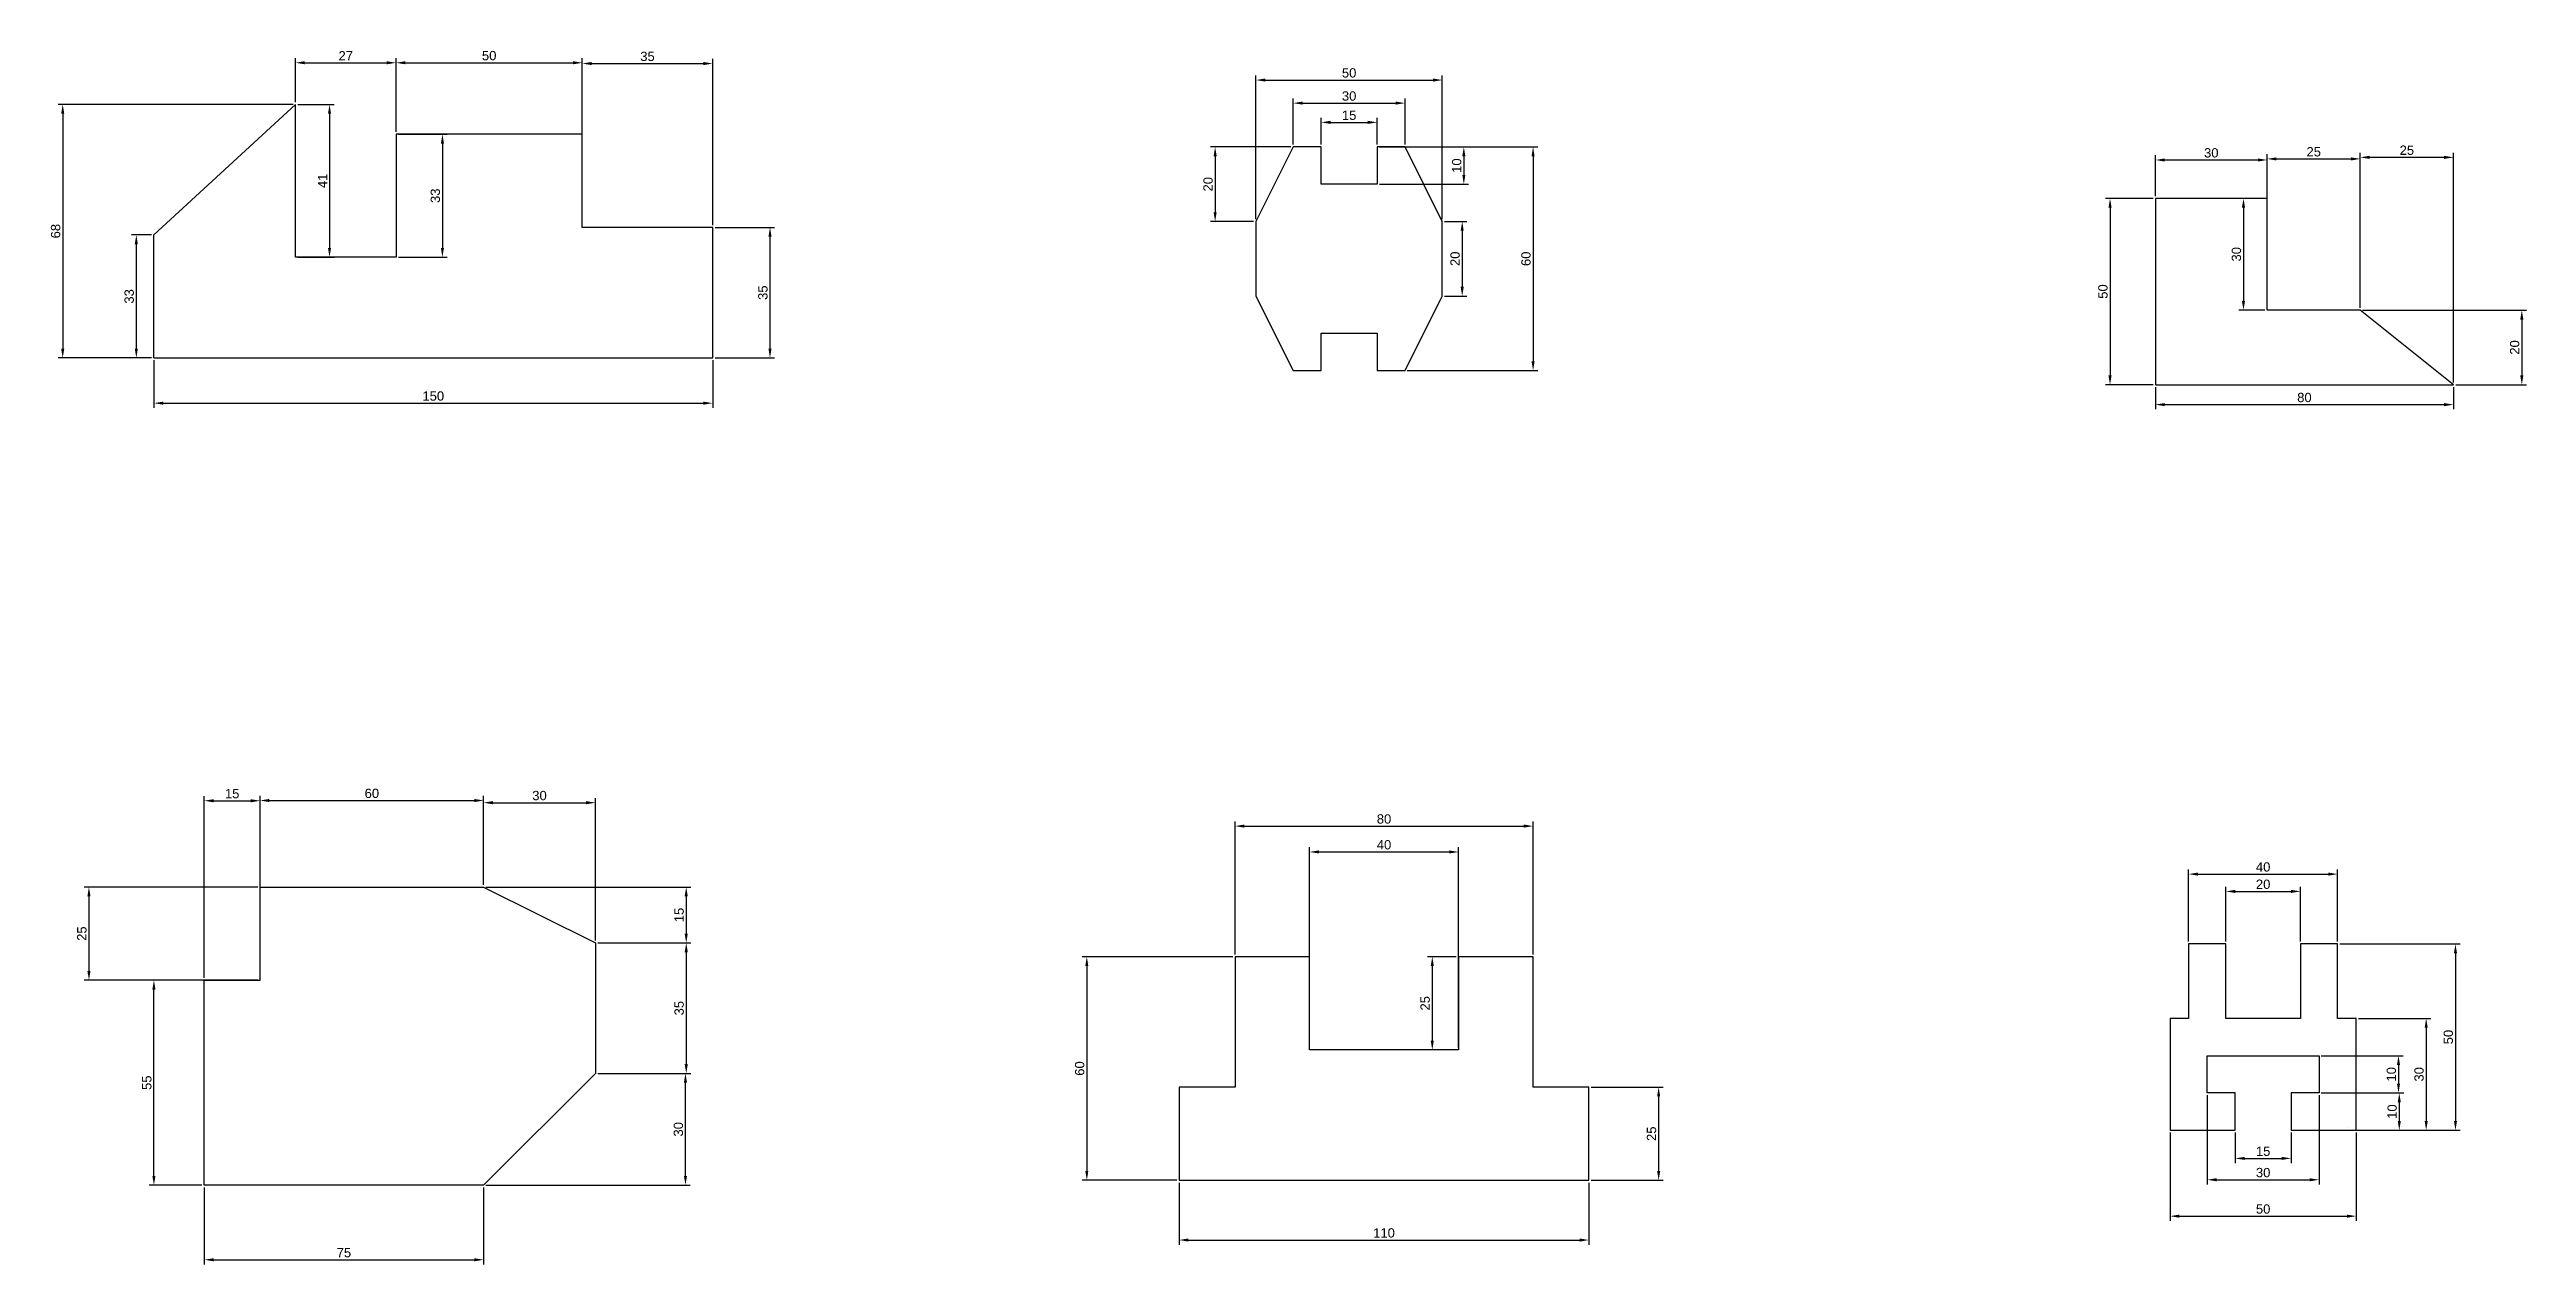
# Model space of a CAD drawing. Header units: centimetres. Extents: x 133 to 1115, y 64 to 390.
# Drawn here: x 133 to 798, y 64 to 390 of the extents above; entities that cross this region are included whole.
import ezdxf

# ---------------------------------------------------------------- set-up
doc = ezdxf.new("R2010")
doc.units = ezdxf.units.CM
doc.styles.get("Standard").update_dxf_attribs({"font": 'arial.ttf'})
doc.dimstyles.new('ISO-25', dxfattribs={"dimtxt": 2.5, "dimasz": 2.5, "dimexe": 1.25, "dimexo": 0.625, "dimtad": 1, "dimtxsty": 'Standard', "dimcen": 2.5, "dimadec": 0, "dimazin": 0, "dimtfac": 1, "dimtmove": 0, "dimatfit": 3, "dimfxl": 1, "dimarcsym": 0})

msp = doc.modelspace()

# ---------------------------------------------------------------- blocks, each defined once
blk = doc.blocks.new('*D12')
at = {"color": 0, "lineweight": -2, "transparency": 16777216}
for p, q in [((174.47, 140.48), (174.47, 189.25)), ((176.97, 188), (186.97, 188)), ((189.47, 140.48), (189.47, 189.25))]:
    blk.add_line(p, q, dxfattribs=at)
at = {"color": 0, "transparency": 16777216}
for points in [[(176.97, 188.41), (176.97, 187.58), (174.47, 188)], [(186.97, 188.41), (186.97, 187.58), (189.47, 188)]]:
    blk.add_solid(points, dxfattribs=at)
at = {"layer": 'Defpoints', "color": 0, "transparency": 16777216}
for p in [(189.47, 188), (174.47, 139.85), (189.47, 139.85)]:
    blk.add_point(p, dxfattribs=at)
at = {"color": 0, "transparency": 16777216, "insert": (181.97, 189.9), "char_height": 2.5, "attachment_point": 5}
blk.add_mtext('15', dxfattribs=at)
blk = doc.blocks.new('*D13')
at = {"color": 0, "lineweight": -2, "transparency": 16777216}
for p, q in [((189.47, 165.48), (189.47, 189.32)), ((191.97, 188.07), (246.97, 188.07)), ((249.47, 165.48), (249.47, 189.32))]:
    blk.add_line(p, q, dxfattribs=at)
at = {"color": 0, "transparency": 16777216}
for points in [[(191.97, 188.49), (191.97, 187.65), (189.47, 188.07)], [(246.97, 188.49), (246.97, 187.65), (249.47, 188.07)]]:
    blk.add_solid(points, dxfattribs=at)
at = {"layer": 'Defpoints', "color": 0, "transparency": 16777216}
for p in [(249.47, 188.07), (189.47, 164.85), (249.47, 164.85)]:
    blk.add_point(p, dxfattribs=at)
at = {"color": 0, "transparency": 16777216, "insert": (219.47, 189.97), "char_height": 2.5, "attachment_point": 5}
blk.add_mtext('60', dxfattribs=at)
blk = doc.blocks.new('*D14')
at = {"color": 0, "lineweight": -2, "transparency": 16777216}
for p, q in [((249.47, 165.48), (249.47, 188.73)), ((251.97, 187.48), (276.97, 187.48)), ((279.47, 150.48), (279.47, 188.73))]:
    blk.add_line(p, q, dxfattribs=at)
at = {"color": 0, "transparency": 16777216}
for points in [[(251.97, 187.9), (251.97, 187.06), (249.47, 187.48)], [(276.97, 187.9), (276.97, 187.06), (279.47, 187.48)]]:
    blk.add_solid(points, dxfattribs=at)
at = {"layer": 'Defpoints', "color": 0, "transparency": 16777216}
for p in [(279.47, 187.48), (249.47, 164.85), (279.47, 149.85)]:
    blk.add_point(p, dxfattribs=at)
at = {"color": 0, "transparency": 16777216, "insert": (264.47, 189.38), "char_height": 2.5, "attachment_point": 5}
blk.add_mtext('30', dxfattribs=at)
blk = doc.blocks.new('*D15')
at = {"color": 0, "lineweight": -2, "transparency": 16777216}
for p, q in [((250.1, 164.85), (305.11, 164.85)), ((303.86, 162.35), (303.86, 152.35)), ((280.1, 149.85), (305.11, 149.85))]:
    blk.add_line(p, q, dxfattribs=at)
at = {"color": 0, "transparency": 16777216}
for points in [[(303.44, 162.35), (304.28, 162.35), (303.86, 164.85)], [(303.44, 152.35), (304.28, 152.35), (303.86, 149.85)]]:
    blk.add_solid(points, dxfattribs=at)
at = {"layer": 'Defpoints', "color": 0, "transparency": 16777216}
for p in [(249.47, 164.85), (279.47, 149.85), (303.86, 149.85)]:
    blk.add_point(p, dxfattribs=at)
at = {"color": 0, "transparency": 16777216, "insert": (301.96, 157.35), "char_height": 2.5, "attachment_point": 5, "rotation": 90}
blk.add_mtext('15', dxfattribs=at)
blk = doc.blocks.new('*D16')
at = {"color": 0, "lineweight": -2, "transparency": 16777216}
for p, q in [((280.1, 149.85), (305.11, 149.85)), ((303.86, 147.35), (303.86, 117.35)), ((280.1, 114.85), (305.11, 114.85))]:
    blk.add_line(p, q, dxfattribs=at)
at = {"color": 0, "transparency": 16777216}
for points in [[(303.44, 147.35), (304.28, 147.35), (303.86, 149.85)], [(303.44, 117.35), (304.28, 117.35), (303.86, 114.85)]]:
    blk.add_solid(points, dxfattribs=at)
at = {"layer": 'Defpoints', "color": 0, "transparency": 16777216}
for p in [(279.47, 149.85), (279.47, 114.85), (303.86, 114.85)]:
    blk.add_point(p, dxfattribs=at)
at = {"color": 0, "transparency": 16777216, "insert": (301.96, 132.35), "char_height": 2.5, "attachment_point": 5, "rotation": 90}
blk.add_mtext('35', dxfattribs=at)
blk = doc.blocks.new('*D17')
at = {"color": 0, "lineweight": -2, "transparency": 16777216}
for p, q in [((280.1, 114.85), (304.9, 114.85)), ((303.65, 87.35), (303.65, 112.35)), ((250.1, 84.85), (304.9, 84.85))]:
    blk.add_line(p, q, dxfattribs=at)
at = {"color": 0, "transparency": 16777216}
for points in [[(303.23, 112.35), (304.07, 112.35), (303.65, 114.85)], [(303.23, 87.35), (304.07, 87.35), (303.65, 84.85)]]:
    blk.add_solid(points, dxfattribs=at)
at = {"layer": 'Defpoints', "color": 0, "transparency": 16777216}
for p in [(279.47, 114.85), (303.65, 114.85), (249.47, 84.85)]:
    blk.add_point(p, dxfattribs=at)
at = {"color": 0, "transparency": 16777216, "insert": (301.75, 99.85), "char_height": 2.5, "attachment_point": 5, "rotation": 90}
blk.add_mtext('30', dxfattribs=at)
blk = doc.blocks.new('*D18')
at = {"color": 0, "lineweight": -2, "transparency": 16777216}
for p, q in [((174.47, 84.23), (174.47, 63.59)), ((249.47, 84.23), (249.47, 63.59)), ((176.97, 64.84), (246.97, 64.84))]:
    blk.add_line(p, q, dxfattribs=at)
at = {"color": 0, "transparency": 16777216}
for points in [[(176.97, 65.26), (176.97, 64.43), (174.47, 64.84)], [(246.97, 65.26), (246.97, 64.43), (249.47, 64.84)]]:
    blk.add_solid(points, dxfattribs=at)
at = {"layer": 'Defpoints', "color": 0, "transparency": 16777216}
for p in [(174.47, 84.85), (249.47, 84.85), (249.47, 64.84)]:
    blk.add_point(p, dxfattribs=at)
at = {"color": 0, "transparency": 16777216, "insert": (211.97, 66.74), "char_height": 2.5, "attachment_point": 5}
blk.add_mtext('75', dxfattribs=at)
blk = doc.blocks.new('*D19')
at = {"color": 0, "lineweight": -2, "transparency": 16777216}
for p, q in [((173.85, 139.85), (159.72, 139.85)), ((160.97, 87.35), (160.97, 137.35)), ((173.85, 84.85), (159.72, 84.85))]:
    blk.add_line(p, q, dxfattribs=at)
at = {"color": 0, "transparency": 16777216}
for points in [[(160.55, 137.35), (161.38, 137.35), (160.97, 139.85)], [(160.55, 87.35), (161.38, 87.35), (160.97, 84.85)]]:
    blk.add_solid(points, dxfattribs=at)
at = {"layer": 'Defpoints', "color": 0, "transparency": 16777216}
for p in [(160.97, 139.85), (174.47, 139.85), (174.47, 84.85)]:
    blk.add_point(p, dxfattribs=at)
at = {"color": 0, "transparency": 16777216, "insert": (159.07, 112.35), "char_height": 2.5, "attachment_point": 5, "rotation": 90}
blk.add_mtext('55', dxfattribs=at)
blk = doc.blocks.new('*D20')
at = {"color": 0, "lineweight": -2, "transparency": 16777216}
for p, q in [((188.85, 164.85), (142.28, 164.85)), ((143.53, 162.35), (143.53, 142.35)), ((188.85, 139.85), (142.28, 139.85))]:
    blk.add_line(p, q, dxfattribs=at)
at = {"color": 0, "transparency": 16777216}
for points in [[(143.11, 162.35), (143.95, 162.35), (143.53, 164.85)], [(143.11, 142.35), (143.95, 142.35), (143.53, 139.85)]]:
    blk.add_solid(points, dxfattribs=at)
at = {"layer": 'Defpoints', "color": 0, "transparency": 16777216}
for p in [(189.47, 164.85), (143.53, 139.85), (189.47, 139.85)]:
    blk.add_point(p, dxfattribs=at)
at = {"color": 0, "transparency": 16777216, "insert": (141.63, 152.35), "char_height": 2.5, "attachment_point": 5, "rotation": 90}
blk.add_mtext('25', dxfattribs=at)
blk = doc.blocks.new('*D70')
at = {"color": 0, "linetype": 'ByBlock', "lineweight": -2, "transparency": 16777216}
for p, q in [((198.34, 374.82), (135.24, 374.82)), ((136.49, 372.32), (136.49, 309.32)), ((160.34, 306.82), (135.24, 306.82))]:
    blk.add_line(p, q, dxfattribs=at)
at = {"color": 0, "linetype": 'ByBlock', "lineweight": 100, "transparency": 16777216}
for points in [[(136.07, 372.32), (136.91, 372.32), (136.49, 374.82)], [(136.07, 309.32), (136.91, 309.32), (136.49, 306.82)]]:
    blk.add_solid(points, dxfattribs=at)
at = {"layer": 'Defpoints', "color": 0, "linetype": 'ByBlock', "lineweight": 100, "transparency": 16777216}
for p in [(198.96, 374.82), (136.49, 306.82), (160.96, 306.82)]:
    blk.add_point(p, dxfattribs=at)
at = {"color": 0, "linetype": 'ByBlock', "lineweight": 100, "transparency": 16777216, "insert": (134.59, 340.82), "char_height": 2.5, "attachment_point": 5, "rotation": 90}
blk.add_mtext('68', dxfattribs=at)
blk = doc.blocks.new('*D71')
at = {"color": 0, "linetype": 'ByBlock', "lineweight": -2, "transparency": 16777216}
for p, q in [((160.34, 339.82), (154.99, 339.82)), ((156.24, 337.32), (156.24, 309.32)), ((160.34, 306.82), (154.99, 306.82))]:
    blk.add_line(p, q, dxfattribs=at)
at = {"color": 0, "linetype": 'ByBlock', "lineweight": 100, "transparency": 16777216}
for points in [[(155.82, 337.32), (156.65, 337.32), (156.24, 339.82)], [(155.82, 309.32), (156.65, 309.32), (156.24, 306.82)]]:
    blk.add_solid(points, dxfattribs=at)
at = {"layer": 'Defpoints', "color": 0, "linetype": 'ByBlock', "lineweight": 100, "transparency": 16777216}
for p in [(160.96, 339.82), (156.24, 306.82), (160.96, 306.82)]:
    blk.add_point(p, dxfattribs=at)
at = {"color": 0, "linetype": 'ByBlock', "lineweight": 100, "transparency": 16777216, "insert": (154.34, 323.32), "char_height": 2.5, "attachment_point": 5, "rotation": 90}
blk.add_mtext('33', dxfattribs=at)
blk = doc.blocks.new('*D72')
at = {"color": 0, "linetype": 'ByBlock', "lineweight": -2, "transparency": 16777216}
for p, q in [((199.59, 374.82), (209.36, 374.82)), ((208.11, 372.32), (208.11, 336.32)), ((199.59, 333.82), (209.36, 333.82))]:
    blk.add_line(p, q, dxfattribs=at)
at = {"color": 0, "linetype": 'ByBlock', "lineweight": 100, "transparency": 16777216}
for points in [[(207.69, 372.32), (208.52, 372.32), (208.11, 374.82)], [(207.69, 336.32), (208.52, 336.32), (208.11, 333.82)]]:
    blk.add_solid(points, dxfattribs=at)
at = {"layer": 'Defpoints', "color": 0, "linetype": 'ByBlock', "lineweight": 100, "transparency": 16777216}
for p in [(198.96, 374.82), (198.96, 333.82), (208.11, 333.82)]:
    blk.add_point(p, dxfattribs=at)
at = {"color": 0, "linetype": 'ByBlock', "lineweight": 100, "transparency": 16777216, "insert": (206.23, 354.32), "char_height": 2.5, "attachment_point": 5, "rotation": 90}
blk.add_mtext('41', dxfattribs=at)
blk = doc.blocks.new('*D73')
at = {"color": 0, "linetype": 'ByBlock', "lineweight": -2, "transparency": 16777216}
for p, q in [((226.59, 366.82), (239.66, 366.82)), ((238.41, 364.32), (238.41, 336.32)), ((226.59, 333.82), (239.66, 333.82))]:
    blk.add_line(p, q, dxfattribs=at)
at = {"color": 0, "linetype": 'ByBlock', "lineweight": 100, "transparency": 16777216}
for points in [[(238, 364.32), (238.83, 364.32), (238.41, 366.82)], [(238, 336.32), (238.83, 336.32), (238.41, 333.82)]]:
    blk.add_solid(points, dxfattribs=at)
at = {"layer": 'Defpoints', "color": 0, "linetype": 'ByBlock', "lineweight": 100, "transparency": 16777216}
for p in [(225.96, 366.82), (225.96, 333.82), (238.41, 333.82)]:
    blk.add_point(p, dxfattribs=at)
at = {"color": 0, "linetype": 'ByBlock', "lineweight": 100, "transparency": 16777216, "insert": (236.51, 350.32), "char_height": 2.5, "attachment_point": 5, "rotation": 90}
blk.add_mtext('33', dxfattribs=at)
blk = doc.blocks.new('*D74')
at = {"color": 0, "linetype": 'ByBlock', "lineweight": -2, "transparency": 16777216}
for p, q in [((198.96, 375.44), (198.96, 387.25)), ((201.46, 386), (223.46, 386)), ((225.96, 367.44), (225.96, 387.25))]:
    blk.add_line(p, q, dxfattribs=at)
at = {"color": 0, "linetype": 'ByBlock', "lineweight": 100, "transparency": 16777216}
for points in [[(201.46, 386.42), (201.46, 385.59), (198.96, 386)], [(223.46, 386.42), (223.46, 385.59), (225.96, 386)]]:
    blk.add_solid(points, dxfattribs=at)
at = {"layer": 'Defpoints', "color": 0, "linetype": 'ByBlock', "lineweight": 100, "transparency": 16777216}
for p in [(225.96, 386), (198.96, 374.82), (225.96, 366.82)]:
    blk.add_point(p, dxfattribs=at)
at = {"color": 0, "linetype": 'ByBlock', "lineweight": 100, "transparency": 16777216, "insert": (212.46, 387.88), "char_height": 2.5, "attachment_point": 5}
blk.add_mtext('27', dxfattribs=at)
blk = doc.blocks.new('*D75')
at = {"color": 0, "linetype": 'ByBlock', "lineweight": -2, "transparency": 16777216}
for p, q in [((225.96, 367.44), (225.96, 387.25)), ((228.46, 386), (273.46, 386)), ((275.96, 367.44), (275.96, 387.25))]:
    blk.add_line(p, q, dxfattribs=at)
at = {"color": 0, "linetype": 'ByBlock', "lineweight": 100, "transparency": 16777216}
for points in [[(228.46, 386.42), (228.46, 385.59), (225.96, 386)], [(273.46, 386.42), (273.46, 385.59), (275.96, 386)]]:
    blk.add_solid(points, dxfattribs=at)
at = {"layer": 'Defpoints', "color": 0, "linetype": 'ByBlock', "lineweight": 100, "transparency": 16777216}
for p in [(275.96, 386), (225.96, 366.82), (275.96, 366.82)]:
    blk.add_point(p, dxfattribs=at)
at = {"color": 0, "linetype": 'ByBlock', "lineweight": 100, "transparency": 16777216, "insert": (250.96, 387.9), "char_height": 2.5, "attachment_point": 5}
blk.add_mtext('50', dxfattribs=at)
blk = doc.blocks.new('*D76')
at = {"color": 0, "linetype": 'ByBlock', "lineweight": -2, "transparency": 16777216}
for p, q in [((275.96, 342.44), (275.96, 387.05)), ((278.46, 385.8), (308.46, 385.8)), ((310.96, 342.44), (310.96, 387.05))]:
    blk.add_line(p, q, dxfattribs=at)
at = {"color": 0, "linetype": 'ByBlock', "lineweight": 100, "transparency": 16777216}
for points in [[(278.46, 386.22), (278.46, 385.38), (275.96, 385.8)], [(308.46, 386.22), (308.46, 385.38), (310.96, 385.8)]]:
    blk.add_solid(points, dxfattribs=at)
at = {"layer": 'Defpoints', "color": 0, "linetype": 'ByBlock', "lineweight": 100, "transparency": 16777216}
for p in [(310.96, 385.8), (275.96, 341.82), (310.96, 341.82)]:
    blk.add_point(p, dxfattribs=at)
at = {"color": 0, "linetype": 'ByBlock', "lineweight": 100, "transparency": 16777216, "insert": (293.46, 387.7), "char_height": 2.5, "attachment_point": 5}
blk.add_mtext('35', dxfattribs=at)
blk = doc.blocks.new('*D77')
at = {"color": 0, "linetype": 'ByBlock', "lineweight": -2, "transparency": 16777216}
for p, q in [((311.59, 341.82), (327.59, 341.82)), ((326.34, 339.32), (326.34, 309.32)), ((311.59, 306.82), (327.59, 306.82))]:
    blk.add_line(p, q, dxfattribs=at)
at = {"color": 0, "linetype": 'ByBlock', "lineweight": 100, "transparency": 16777216}
for points in [[(325.92, 339.32), (326.76, 339.32), (326.34, 341.82)], [(325.92, 309.32), (326.76, 309.32), (326.34, 306.82)]]:
    blk.add_solid(points, dxfattribs=at)
at = {"layer": 'Defpoints', "color": 0, "linetype": 'ByBlock', "lineweight": 100, "transparency": 16777216}
for p in [(310.96, 341.82), (310.96, 306.82), (326.34, 306.82)]:
    blk.add_point(p, dxfattribs=at)
at = {"color": 0, "linetype": 'ByBlock', "lineweight": 100, "transparency": 16777216, "insert": (324.44, 324.32), "char_height": 2.5, "attachment_point": 5, "rotation": 90}
blk.add_mtext('35', dxfattribs=at)
blk = doc.blocks.new('*D78')
at = {"color": 0, "linetype": 'ByBlock', "lineweight": -2, "transparency": 16777216}
for p, q in [((160.96, 306.19), (160.96, 293.42)), ((310.96, 306.19), (310.96, 293.42)), ((163.46, 294.67), (308.46, 294.67))]:
    blk.add_line(p, q, dxfattribs=at)
at = {"color": 0, "linetype": 'ByBlock', "lineweight": 100, "transparency": 16777216}
for points in [[(163.46, 295.09), (163.46, 294.26), (160.96, 294.67)], [(308.46, 295.09), (308.46, 294.26), (310.96, 294.67)]]:
    blk.add_solid(points, dxfattribs=at)
at = {"layer": 'Defpoints', "color": 0, "linetype": 'ByBlock', "lineweight": 100, "transparency": 16777216}
for p in [(160.96, 306.82), (310.96, 306.82), (310.96, 294.67)]:
    blk.add_point(p, dxfattribs=at)
at = {"color": 0, "linetype": 'ByBlock', "lineweight": 100, "transparency": 16777216, "insert": (235.96, 296.58), "char_height": 2.5, "attachment_point": 5}
blk.add_mtext('150', dxfattribs=at)
blk = doc.blocks.new('*D21')
at = {"color": 0, "lineweight": -2, "transparency": 16777216}
for p, q in [((510.55, 146.16), (502.87, 146.16)), ((504.12, 143.66), (504.12, 123.66)), ((510.55, 121.16), (502.87, 121.16))]:
    blk.add_line(p, q, dxfattribs=at)
at = {"color": 0, "transparency": 16777216}
for points in [[(503.7, 143.66), (504.54, 143.66), (504.12, 146.16)], [(503.7, 123.66), (504.54, 123.66), (504.12, 121.16)]]:
    blk.add_solid(points, dxfattribs=at)
at = {"layer": 'Defpoints', "color": 0, "transparency": 16777216}
for p in [(511.17, 146.16), (504.12, 121.16), (511.17, 121.16)]:
    blk.add_point(p, dxfattribs=at)
at = {"color": 0, "transparency": 16777216, "insert": (502.22, 133.66), "char_height": 2.5, "attachment_point": 5, "rotation": 90}
blk.add_mtext('25', dxfattribs=at)
blk = doc.blocks.new('*D22')
at = {"color": 0, "lineweight": -2, "transparency": 16777216}
for p, q in [((471.17, 121.78), (471.17, 175.51)), ((473.67, 174.26), (508.67, 174.26)), ((511.17, 121.78), (511.17, 175.51))]:
    blk.add_line(p, q, dxfattribs=at)
at = {"color": 0, "transparency": 16777216}
for points in [[(473.67, 174.68), (473.67, 173.85), (471.17, 174.26)], [(508.67, 174.68), (508.67, 173.85), (511.17, 174.26)]]:
    blk.add_solid(points, dxfattribs=at)
at = {"layer": 'Defpoints', "color": 0, "transparency": 16777216}
for p in [(511.17, 174.26), (471.17, 121.16), (511.17, 121.16)]:
    blk.add_point(p, dxfattribs=at)
at = {"color": 0, "transparency": 16777216, "insert": (491.17, 176.17), "char_height": 2.5, "attachment_point": 5}
blk.add_mtext('40', dxfattribs=at)
blk = doc.blocks.new('*D23')
at = {"color": 0, "lineweight": -2, "transparency": 16777216}
for p, q in [((451.17, 146.78), (451.17, 182.45)), ((453.67, 181.2), (528.67, 181.2)), ((531.17, 146.78), (531.17, 182.45))]:
    blk.add_line(p, q, dxfattribs=at)
at = {"color": 0, "transparency": 16777216}
for points in [[(453.67, 181.62), (453.67, 180.78), (451.17, 181.2)], [(528.67, 181.62), (528.67, 180.78), (531.17, 181.2)]]:
    blk.add_solid(points, dxfattribs=at)
at = {"layer": 'Defpoints', "color": 0, "transparency": 16777216}
for p in [(531.17, 181.2), (451.17, 146.16), (531.17, 146.16)]:
    blk.add_point(p, dxfattribs=at)
at = {"color": 0, "transparency": 16777216, "insert": (491.17, 183.1), "char_height": 2.5, "attachment_point": 5}
blk.add_mtext('80', dxfattribs=at)
blk = doc.blocks.new('*D24')
at = {"color": 0, "lineweight": -2, "transparency": 16777216}
for p, q in [((450.55, 146.16), (410.14, 146.16)), ((411.39, 143.66), (411.39, 88.66)), ((435.55, 86.16), (410.14, 86.16))]:
    blk.add_line(p, q, dxfattribs=at)
at = {"color": 0, "transparency": 16777216}
for points in [[(410.97, 143.66), (411.8, 143.66), (411.39, 146.16)], [(410.97, 88.66), (411.8, 88.66), (411.39, 86.16)]]:
    blk.add_solid(points, dxfattribs=at)
at = {"layer": 'Defpoints', "color": 0, "transparency": 16777216}
for p in [(451.17, 146.16), (411.39, 86.16), (436.17, 86.16)]:
    blk.add_point(p, dxfattribs=at)
at = {"color": 0, "transparency": 16777216, "insert": (409.48, 116.16), "char_height": 2.5, "attachment_point": 5, "rotation": 90}
blk.add_mtext('60', dxfattribs=at)
blk = doc.blocks.new('*D25')
at = {"color": 0, "lineweight": -2, "transparency": 16777216}
for p, q in [((436.17, 85.53), (436.17, 68.89)), ((546.17, 85.53), (546.17, 68.89)), ((438.67, 70.14), (543.67, 70.14))]:
    blk.add_line(p, q, dxfattribs=at)
at = {"color": 0, "transparency": 16777216}
for points in [[(438.67, 70.56), (438.67, 69.72), (436.17, 70.14)], [(543.67, 70.56), (543.67, 69.72), (546.17, 70.14)]]:
    blk.add_solid(points, dxfattribs=at)
at = {"layer": 'Defpoints', "color": 0, "transparency": 16777216}
for p in [(436.17, 86.16), (546.17, 86.16), (546.17, 70.14)]:
    blk.add_point(p, dxfattribs=at)
at = {"color": 0, "transparency": 16777216, "insert": (491.17, 72.04), "char_height": 2.5, "attachment_point": 5}
blk.add_mtext('110', dxfattribs=at)
blk = doc.blocks.new('*D26')
at = {"color": 0, "lineweight": -2, "transparency": 16777216}
for p, q in [((546.8, 111.16), (566.13, 111.16)), ((564.88, 108.66), (564.88, 88.66)), ((546.8, 86.16), (566.13, 86.16))]:
    blk.add_line(p, q, dxfattribs=at)
at = {"color": 0, "transparency": 16777216}
for points in [[(564.47, 108.66), (565.3, 108.66), (564.88, 111.16)], [(564.47, 88.66), (565.3, 88.66), (564.88, 86.16)]]:
    blk.add_solid(points, dxfattribs=at)
at = {"layer": 'Defpoints', "color": 0, "transparency": 16777216}
for p in [(546.17, 111.16), (546.17, 86.16), (564.88, 86.16)]:
    blk.add_point(p, dxfattribs=at)
at = {"color": 0, "transparency": 16777216, "insert": (562.98, 98.66), "char_height": 2.5, "attachment_point": 5, "rotation": 90}
blk.add_mtext('25', dxfattribs=at)
blk = doc.blocks.new('*D62')
at = {"color": 0, "lineweight": -2, "transparency": 16777216}
for p, q in [((507.42, 343.41), (513.4, 343.41)), ((512.15, 340.91), (512.15, 325.91)), ((507.42, 323.41), (513.4, 323.41))]:
    blk.add_line(p, q, dxfattribs=at)
at = {"color": 0, "transparency": 16777216}
for points in [[(511.73, 340.91), (512.57, 340.91), (512.15, 343.41)], [(511.73, 325.91), (512.57, 325.91), (512.15, 323.41)]]:
    blk.add_solid(points, dxfattribs=at)
at = {"layer": 'Defpoints', "color": 0, "transparency": 16777216}
for p in [(506.8, 343.41), (506.8, 323.41), (512.15, 323.41)]:
    blk.add_point(p, dxfattribs=at)
at = {"color": 0, "transparency": 16777216, "insert": (510.25, 333.41), "char_height": 2.5, "attachment_point": 5, "rotation": 90}
blk.add_mtext('20', dxfattribs=at)
blk = doc.blocks.new('*D63')
at = {"color": 0, "lineweight": -2, "transparency": 16777216}
for p, q in [((497.42, 363.41), (532.43, 363.41)), ((531.18, 360.91), (531.18, 305.91)), ((497.42, 303.41), (532.43, 303.41))]:
    blk.add_line(p, q, dxfattribs=at)
at = {"color": 0, "transparency": 16777216}
for points in [[(530.76, 360.91), (531.59, 360.91), (531.18, 363.41)], [(530.76, 305.91), (531.59, 305.91), (531.18, 303.41)]]:
    blk.add_solid(points, dxfattribs=at)
at = {"layer": 'Defpoints', "color": 0, "transparency": 16777216}
for p in [(496.8, 363.41), (496.8, 303.41), (531.18, 303.41)]:
    blk.add_point(p, dxfattribs=at)
at = {"color": 0, "transparency": 16777216, "insert": (529.28, 333.41), "char_height": 2.5, "attachment_point": 5, "rotation": 90}
blk.add_mtext('60', dxfattribs=at)
blk = doc.blocks.new('*D64')
at = {"color": 0, "lineweight": -2, "transparency": 16777216}
for p, q in [((489.92, 363.41), (513.84, 363.41)), ((512.59, 360.91), (512.59, 355.91)), ((489.92, 353.41), (513.84, 353.41))]:
    blk.add_line(p, q, dxfattribs=at)
at = {"color": 0, "transparency": 16777216}
for points in [[(512.18, 360.91), (513.01, 360.91), (512.59, 363.41)], [(512.18, 355.91), (513.01, 355.91), (512.59, 353.41)]]:
    blk.add_solid(points, dxfattribs=at)
at = {"layer": 'Defpoints', "color": 0, "transparency": 16777216}
for p in [(489.3, 363.41), (489.3, 353.41), (512.59, 353.41)]:
    blk.add_point(p, dxfattribs=at)
at = {"color": 0, "transparency": 16777216, "insert": (510.69, 358.41), "char_height": 2.5, "attachment_point": 5, "rotation": 90}
blk.add_mtext('10', dxfattribs=at)
blk = doc.blocks.new('*D65')
at = {"color": 0, "lineweight": -2, "transparency": 16777216}
for p, q in [((474.3, 364.04), (474.3, 371.26)), ((476.8, 370.01), (486.8, 370.01)), ((489.3, 364.04), (489.3, 371.26))]:
    blk.add_line(p, q, dxfattribs=at)
at = {"color": 0, "transparency": 16777216}
for points in [[(476.8, 370.43), (476.8, 369.6), (474.3, 370.01)], [(486.8, 370.43), (486.8, 369.6), (489.3, 370.01)]]:
    blk.add_solid(points, dxfattribs=at)
at = {"layer": 'Defpoints', "color": 0, "transparency": 16777216}
for p in [(489.3, 370.01), (474.3, 363.41), (489.3, 363.41)]:
    blk.add_point(p, dxfattribs=at)
at = {"color": 0, "transparency": 16777216, "insert": (481.8, 371.91), "char_height": 2.5, "attachment_point": 5}
blk.add_mtext('15', dxfattribs=at)
blk = doc.blocks.new('*D66')
at = {"color": 0, "lineweight": -2, "transparency": 16777216}
for p, q in [((466.8, 364.04), (466.8, 376.42)), ((469.3, 375.17), (494.3, 375.17)), ((496.8, 364.04), (496.8, 376.42))]:
    blk.add_line(p, q, dxfattribs=at)
at = {"color": 0, "transparency": 16777216}
for points in [[(469.3, 375.59), (469.3, 374.76), (466.8, 375.17)], [(494.3, 375.59), (494.3, 374.76), (496.8, 375.17)]]:
    blk.add_solid(points, dxfattribs=at)
at = {"layer": 'Defpoints', "color": 0, "transparency": 16777216}
for p in [(496.8, 375.17), (466.8, 363.41), (496.8, 363.41)]:
    blk.add_point(p, dxfattribs=at)
at = {"color": 0, "transparency": 16777216, "insert": (481.8, 377.07), "char_height": 2.5, "attachment_point": 5}
blk.add_mtext('30', dxfattribs=at)
blk = doc.blocks.new('*D67')
at = {"color": 0, "lineweight": -2, "transparency": 16777216}
for p, q in [((456.8, 344.04), (456.8, 382.61)), ((459.3, 381.36), (504.3, 381.36)), ((506.8, 344.04), (506.8, 382.61))]:
    blk.add_line(p, q, dxfattribs=at)
at = {"color": 0, "transparency": 16777216}
for points in [[(459.3, 381.78), (459.3, 380.95), (456.8, 381.36)], [(504.3, 381.78), (504.3, 380.95), (506.8, 381.36)]]:
    blk.add_solid(points, dxfattribs=at)
at = {"layer": 'Defpoints', "color": 0, "transparency": 16777216}
for p in [(506.8, 381.36), (456.8, 343.41), (506.8, 343.41)]:
    blk.add_point(p, dxfattribs=at)
at = {"color": 0, "transparency": 16777216, "insert": (481.8, 383.27), "char_height": 2.5, "attachment_point": 5}
blk.add_mtext('50', dxfattribs=at)
blk = doc.blocks.new('*D68')
at = {"color": 0, "lineweight": -2, "transparency": 16777216}
for p, q in [((466.17, 363.41), (444.58, 363.41)), ((445.83, 360.91), (445.83, 345.91)), ((456.17, 343.41), (444.58, 343.41))]:
    blk.add_line(p, q, dxfattribs=at)
at = {"color": 0, "transparency": 16777216}
for points in [[(445.41, 360.91), (446.25, 360.91), (445.83, 363.41)], [(445.41, 345.91), (446.25, 345.91), (445.83, 343.41)]]:
    blk.add_solid(points, dxfattribs=at)
at = {"layer": 'Defpoints', "color": 0, "transparency": 16777216}
for p in [(466.8, 363.41), (445.83, 343.41), (456.8, 343.41)]:
    blk.add_point(p, dxfattribs=at)
at = {"color": 0, "transparency": 16777216, "insert": (443.93, 353.41), "char_height": 2.5, "attachment_point": 5, "rotation": 90}
blk.add_mtext('20', dxfattribs=at)
blk = doc.blocks.new('*D46')
at = {"color": 0, "lineweight": -2, "transparency": 16777216}
for p, q in [((717.15, 150.23), (717.15, 164.93)), ((719.65, 163.68), (734.65, 163.68)), ((737.15, 150.23), (737.15, 164.93))]:
    blk.add_line(p, q, dxfattribs=at)
at = {"color": 0, "transparency": 16777216}
for points in [[(719.65, 164.09), (719.65, 163.26), (717.15, 163.68)], [(734.65, 164.09), (734.65, 163.26), (737.15, 163.68)]]:
    blk.add_solid(points, dxfattribs=at)
at = {"layer": 'Defpoints', "color": 0, "transparency": 16777216}
for p in [(737.15, 163.68), (717.15, 149.6), (737.15, 149.6)]:
    blk.add_point(p, dxfattribs=at)
at = {"color": 0, "transparency": 16777216, "insert": (727.15, 165.58), "char_height": 2.5, "attachment_point": 5}
blk.add_mtext('20', dxfattribs=at)
blk = doc.blocks.new('*D47')
at = {"color": 0, "lineweight": -2, "transparency": 16777216}
for p, q in [((707.15, 150.23), (707.15, 169.56)), ((709.65, 168.31), (744.65, 168.31)), ((747.15, 150.23), (747.15, 169.56))]:
    blk.add_line(p, q, dxfattribs=at)
at = {"color": 0, "transparency": 16777216}
for points in [[(709.65, 168.73), (709.65, 167.9), (707.15, 168.31)], [(744.65, 168.73), (744.65, 167.9), (747.15, 168.31)]]:
    blk.add_solid(points, dxfattribs=at)
at = {"layer": 'Defpoints', "color": 0, "transparency": 16777216}
for p in [(747.15, 168.31), (707.15, 149.6), (747.15, 149.6)]:
    blk.add_point(p, dxfattribs=at)
at = {"color": 0, "transparency": 16777216, "insert": (727.15, 170.22), "char_height": 2.5, "attachment_point": 5}
blk.add_mtext('40', dxfattribs=at)
blk = doc.blocks.new('*D48')
at = {"color": 0, "lineweight": -2, "transparency": 16777216}
for p, q in [((747.77, 149.6), (780.02, 149.6)), ((778.77, 147.1), (778.77, 102.1)), ((752.77, 99.6), (780.02, 99.6))]:
    blk.add_line(p, q, dxfattribs=at)
at = {"color": 0, "transparency": 16777216}
for points in [[(778.36, 147.1), (779.19, 147.1), (778.77, 149.6)], [(778.36, 102.1), (779.19, 102.1), (778.77, 99.6)]]:
    blk.add_solid(points, dxfattribs=at)
at = {"layer": 'Defpoints', "color": 0, "transparency": 16777216}
for p in [(747.15, 149.6), (752.15, 99.6), (778.77, 99.6)]:
    blk.add_point(p, dxfattribs=at)
at = {"color": 0, "transparency": 16777216, "insert": (776.87, 124.6), "char_height": 2.5, "attachment_point": 5, "rotation": 90}
blk.add_mtext('50', dxfattribs=at)
blk = doc.blocks.new('*D49')
at = {"color": 0, "lineweight": -2, "transparency": 16777216}
for p, q in [((752.77, 129.6), (772.16, 129.6)), ((770.91, 127.1), (770.91, 102.1)), ((752.77, 99.6), (772.16, 99.6))]:
    blk.add_line(p, q, dxfattribs=at)
at = {"color": 0, "transparency": 16777216}
for points in [[(770.5, 127.1), (771.33, 127.1), (770.91, 129.6)], [(770.5, 102.1), (771.33, 102.1), (770.91, 99.6)]]:
    blk.add_solid(points, dxfattribs=at)
at = {"layer": 'Defpoints', "color": 0, "transparency": 16777216}
for p in [(752.15, 129.6), (752.15, 99.6), (770.91, 99.6)]:
    blk.add_point(p, dxfattribs=at)
at = {"color": 0, "transparency": 16777216, "insert": (769.01, 114.6), "char_height": 2.5, "attachment_point": 5, "rotation": 90}
blk.add_mtext('30', dxfattribs=at)
blk = doc.blocks.new('*D50')
at = {"color": 0, "lineweight": -2, "transparency": 16777216}
for p, q in [((742.77, 119.6), (764.73, 119.6)), ((763.48, 117.1), (763.48, 112.1)), ((742.77, 109.6), (764.73, 109.6))]:
    blk.add_line(p, q, dxfattribs=at)
at = {"color": 0, "transparency": 16777216}
for points in [[(763.06, 117.1), (763.9, 117.1), (763.48, 119.6)], [(763.06, 112.1), (763.9, 112.1), (763.48, 109.6)]]:
    blk.add_solid(points, dxfattribs=at)
at = {"layer": 'Defpoints', "color": 0, "transparency": 16777216}
for p in [(742.15, 119.6), (742.15, 109.6), (763.48, 109.6)]:
    blk.add_point(p, dxfattribs=at)
at = {"color": 0, "transparency": 16777216, "insert": (761.58, 114.6), "char_height": 2.5, "attachment_point": 5, "rotation": 90}
blk.add_mtext('10', dxfattribs=at)
blk = doc.blocks.new('*D51')
at = {"color": 0, "lineweight": -2, "transparency": 16777216}
for p, q in [((742.77, 109.6), (764.94, 109.6)), ((763.69, 107.1), (763.69, 102.1)), ((742.77, 99.6), (764.94, 99.6))]:
    blk.add_line(p, q, dxfattribs=at)
at = {"color": 0, "transparency": 16777216}
for points in [[(763.28, 107.1), (764.11, 107.1), (763.69, 109.6)], [(763.28, 102.1), (764.11, 102.1), (763.69, 99.6)]]:
    blk.add_solid(points, dxfattribs=at)
at = {"layer": 'Defpoints', "color": 0, "transparency": 16777216}
for p in [(742.15, 109.6), (742.15, 99.6), (763.69, 99.6)]:
    blk.add_point(p, dxfattribs=at)
at = {"color": 0, "transparency": 16777216, "insert": (761.79, 104.6), "char_height": 2.5, "attachment_point": 5, "rotation": 90}
blk.add_mtext('10', dxfattribs=at)
blk = doc.blocks.new('*D52')
at = {"color": 0, "lineweight": -2, "transparency": 16777216}
for p, q in [((719.65, 98.98), (719.65, 90.79)), ((734.65, 98.98), (734.65, 90.79)), ((722.15, 92.04), (732.15, 92.04))]:
    blk.add_line(p, q, dxfattribs=at)
at = {"color": 0, "transparency": 16777216}
for points in [[(722.15, 92.46), (722.15, 91.63), (719.65, 92.04)], [(732.15, 92.46), (732.15, 91.63), (734.65, 92.04)]]:
    blk.add_solid(points, dxfattribs=at)
at = {"layer": 'Defpoints', "color": 0, "transparency": 16777216}
for p in [(719.65, 99.6), (734.65, 99.6), (734.65, 92.04)]:
    blk.add_point(p, dxfattribs=at)
at = {"color": 0, "transparency": 16777216, "insert": (727.15, 93.95), "char_height": 2.5, "attachment_point": 5}
blk.add_mtext('15', dxfattribs=at)
blk = doc.blocks.new('*D53')
at = {"color": 0, "lineweight": -2, "transparency": 16777216}
for p, q in [((712.15, 108.98), (712.15, 85.06)), ((742.15, 108.98), (742.15, 85.06)), ((714.65, 86.31), (739.65, 86.31))]:
    blk.add_line(p, q, dxfattribs=at)
at = {"color": 0, "transparency": 16777216}
for points in [[(714.65, 86.73), (714.65, 85.9), (712.15, 86.31)], [(739.65, 86.73), (739.65, 85.9), (742.15, 86.31)]]:
    blk.add_solid(points, dxfattribs=at)
at = {"layer": 'Defpoints', "color": 0, "transparency": 16777216}
for p in [(712.15, 109.6), (742.15, 109.6), (742.15, 86.31)]:
    blk.add_point(p, dxfattribs=at)
at = {"color": 0, "transparency": 16777216, "insert": (727.15, 88.22), "char_height": 2.5, "attachment_point": 5}
blk.add_mtext('30', dxfattribs=at)
blk = doc.blocks.new('*D54')
at = {"color": 0, "lineweight": -2, "transparency": 16777216}
for p, q in [((702.15, 98.98), (702.15, 75.3)), ((752.15, 98.98), (752.15, 75.3)), ((704.65, 76.55), (749.65, 76.55))]:
    blk.add_line(p, q, dxfattribs=at)
at = {"color": 0, "transparency": 16777216}
for points in [[(704.65, 76.96), (704.65, 76.13), (702.15, 76.55)], [(749.65, 76.96), (749.65, 76.13), (752.15, 76.55)]]:
    blk.add_solid(points, dxfattribs=at)
at = {"layer": 'Defpoints', "color": 0, "transparency": 16777216}
for p in [(702.15, 99.6), (752.15, 99.6), (752.15, 76.55)]:
    blk.add_point(p, dxfattribs=at)
at = {"color": 0, "transparency": 16777216, "insert": (727.15, 78.45), "char_height": 2.5, "attachment_point": 5}
blk.add_mtext('50', dxfattribs=at)
blk = doc.blocks.new('*D55')
at = {"color": 0, "lineweight": -2, "transparency": 16777216}
for p, q in [((753.86, 319.62), (797.83, 319.62)), ((796.58, 317.12), (796.58, 302.12)), ((778.86, 299.62), (797.83, 299.62))]:
    blk.add_line(p, q, dxfattribs=at)
at = {"color": 0, "transparency": 16777216}
for points in [[(796.17, 317.12), (797, 317.12), (796.58, 319.62)], [(796.17, 302.12), (797, 302.12), (796.58, 299.62)]]:
    blk.add_solid(points, dxfattribs=at)
at = {"layer": 'Defpoints', "color": 0, "transparency": 16777216}
for p in [(753.23, 319.62), (778.23, 299.62), (796.58, 299.62)]:
    blk.add_point(p, dxfattribs=at)
at = {"color": 0, "transparency": 16777216, "insert": (794.68, 309.62), "char_height": 2.5, "attachment_point": 5, "rotation": 90}
blk.add_mtext('20', dxfattribs=at)
blk = doc.blocks.new('*D56')
at = {"color": 0, "lineweight": -2, "transparency": 16777216}
for p, q in [((753.23, 320.24), (753.23, 361.87)), ((775.73, 360.62), (755.73, 360.62)), ((778.23, 300.24), (778.23, 361.87))]:
    blk.add_line(p, q, dxfattribs=at)
at = {"color": 0, "transparency": 16777216}
for points in [[(755.73, 361.04), (755.73, 360.21), (753.23, 360.62)], [(775.73, 361.04), (775.73, 360.21), (778.23, 360.62)]]:
    blk.add_solid(points, dxfattribs=at)
at = {"layer": 'Defpoints', "color": 0, "transparency": 16777216}
for p in [(753.23, 360.62), (753.23, 319.62), (778.23, 299.62)]:
    blk.add_point(p, dxfattribs=at)
at = {"color": 0, "transparency": 16777216, "insert": (765.73, 362.53), "char_height": 2.5, "attachment_point": 5}
blk.add_mtext('25', dxfattribs=at)
blk = doc.blocks.new('*D57')
at = {"color": 0, "lineweight": -2, "transparency": 16777216}
for p, q in [((728.23, 320.24), (728.23, 361.46)), ((730.73, 360.21), (750.73, 360.21)), ((753.23, 320.24), (753.23, 361.46))]:
    blk.add_line(p, q, dxfattribs=at)
at = {"color": 0, "transparency": 16777216}
for points in [[(730.73, 360.62), (730.73, 359.79), (728.23, 360.21)], [(750.73, 360.62), (750.73, 359.79), (753.23, 360.21)]]:
    blk.add_solid(points, dxfattribs=at)
at = {"layer": 'Defpoints', "color": 0, "transparency": 16777216}
for p in [(753.23, 360.21), (728.23, 319.62), (753.23, 319.62)]:
    blk.add_point(p, dxfattribs=at)
at = {"color": 0, "transparency": 16777216, "insert": (740.73, 362.11), "char_height": 2.5, "attachment_point": 5}
blk.add_mtext('25', dxfattribs=at)
blk = doc.blocks.new('*D58')
at = {"color": 0, "lineweight": -2, "transparency": 16777216}
for p, q in [((698.23, 350.24), (698.23, 361.17)), ((700.73, 359.92), (725.73, 359.92)), ((728.23, 350.24), (728.23, 361.17))]:
    blk.add_line(p, q, dxfattribs=at)
at = {"color": 0, "transparency": 16777216}
for points in [[(700.73, 360.34), (700.73, 359.5), (698.23, 359.92)], [(725.73, 360.34), (725.73, 359.5), (728.23, 359.92)]]:
    blk.add_solid(points, dxfattribs=at)
at = {"layer": 'Defpoints', "color": 0, "transparency": 16777216}
for p in [(728.23, 359.92), (698.23, 349.62), (728.23, 349.62)]:
    blk.add_point(p, dxfattribs=at)
at = {"color": 0, "transparency": 16777216, "insert": (713.23, 361.82), "char_height": 2.5, "attachment_point": 5}
blk.add_mtext('30', dxfattribs=at)
blk = doc.blocks.new('*D59')
at = {"color": 0, "lineweight": -2, "transparency": 16777216}
for p, q in [((727.61, 349.62), (720.62, 349.62)), ((721.87, 347.12), (721.87, 322.12)), ((727.61, 319.62), (720.62, 319.62))]:
    blk.add_line(p, q, dxfattribs=at)
at = {"color": 0, "transparency": 16777216}
for points in [[(721.45, 347.12), (722.29, 347.12), (721.87, 349.62)], [(721.45, 322.12), (722.29, 322.12), (721.87, 319.62)]]:
    blk.add_solid(points, dxfattribs=at)
at = {"layer": 'Defpoints', "color": 0, "transparency": 16777216}
for p in [(728.23, 349.62), (721.87, 319.62), (728.23, 319.62)]:
    blk.add_point(p, dxfattribs=at)
at = {"color": 0, "transparency": 16777216, "insert": (719.97, 334.62), "char_height": 2.5, "attachment_point": 5, "rotation": 90}
blk.add_mtext('30', dxfattribs=at)
blk = doc.blocks.new('*D60')
at = {"color": 0, "lineweight": -2, "transparency": 16777216}
for p, q in [((697.61, 349.62), (684.8, 349.62)), ((686.05, 347.12), (686.05, 302.12)), ((697.61, 299.62), (684.8, 299.62))]:
    blk.add_line(p, q, dxfattribs=at)
at = {"color": 0, "transparency": 16777216}
for points in [[(685.63, 347.12), (686.47, 347.12), (686.05, 349.62)], [(685.63, 302.12), (686.47, 302.12), (686.05, 299.62)]]:
    blk.add_solid(points, dxfattribs=at)
at = {"layer": 'Defpoints', "color": 0, "transparency": 16777216}
for p in [(698.23, 349.62), (686.05, 299.62), (698.23, 299.62)]:
    blk.add_point(p, dxfattribs=at)
at = {"color": 0, "transparency": 16777216, "insert": (684.15, 324.62), "char_height": 2.5, "attachment_point": 5, "rotation": 90}
blk.add_mtext('50', dxfattribs=at)
blk = doc.blocks.new('*D61')
at = {"color": 0, "lineweight": -2, "transparency": 16777216}
for p, q in [((698.23, 298.99), (698.23, 293.03)), ((700.73, 294.28), (775.73, 294.28)), ((778.23, 298.99), (778.23, 293.03))]:
    blk.add_line(p, q, dxfattribs=at)
at = {"color": 0, "transparency": 16777216}
for points in [[(700.73, 294.7), (700.73, 293.86), (698.23, 294.28)], [(775.73, 294.7), (775.73, 293.86), (778.23, 294.28)]]:
    blk.add_solid(points, dxfattribs=at)
at = {"layer": 'Defpoints', "color": 0, "transparency": 16777216}
for p in [(698.23, 299.62), (778.23, 299.62), (778.23, 294.28)]:
    blk.add_point(p, dxfattribs=at)
at = {"color": 0, "transparency": 16777216, "insert": (738.23, 296.18), "char_height": 2.5, "attachment_point": 5}
blk.add_mtext('80', dxfattribs=at)

# ---------------------------------------------------------------- dimensions: what is measured, and where the dimension line sits
at = {"color": 242, "linetype": 'ByBlock', "lineweight": 100, "true_color": 0xcd2027, "transparency": 33554687}
for base, p1, p2, picture, middle in [((225.964, 386.003), (198.964, 374.817), (225.964, 366.817), '*D74', (212.464, 387.883)), ((275.964, 386.003), (225.964, 366.817), (275.964, 366.817), '*D75', (250.964, 387.904)), ((310.964, 385.799), (275.964, 341.817), (310.964, 341.817), '*D76', (293.464, 387.702)), ((310.964, 294.675), (160.964, 306.817), (310.964, 306.817), '*D78', (235.964, 296.576))]:
    dim = msp.add_linear_dim(base=base, p1=p1, p2=p2, dimstyle='ISO-25', dxfattribs=at)
    dim.commit()
    dim.dimension.update_dxf_attribs({"geometry": picture, "text_midpoint": middle})
at = {"color": 242, "true_color": 0xcd2027, "transparency": 33554687}
for base, p1, p2, picture, middle in [((506.798, 381.364), (456.798, 343.41), (506.798, 343.41), '*D67', (481.798, 383.265)), ((496.798, 375.172), (466.798, 363.41), (496.798, 363.41), '*D66', (481.798, 377.075)), ((489.298, 370.012), (474.298, 363.41), (489.298, 363.41), '*D65', (481.798, 371.914)), ((728.234, 359.921), (698.234, 349.619), (728.234, 349.619), '*D58', (713.234, 361.823)), ((753.234, 360.207), (728.234, 319.619), (753.234, 319.619), '*D57', (740.734, 362.109)), ((753.234, 360.624), (778.234, 299.619), (753.234, 319.619), '*D56', (765.734, 362.525)), ((778.234, 294.281), (698.234, 299.619), (778.234, 299.619), '*D61', (738.234, 296.182)), ((189.472, 187.997), (174.472, 139.855), (189.472, 139.855), '*D12', (181.972, 189.898)), ((249.472, 188.071), (189.472, 164.855), (249.472, 164.855), '*D13', (219.472, 189.972)), ((279.472, 187.481), (249.472, 164.855), (279.472, 149.855), '*D14', (264.472, 189.383)), ((531.174, 181.201), (451.174, 146.158), (531.174, 146.158), '*D23', (491.174, 183.102)), ((511.174, 174.265), (471.174, 121.158), (511.174, 121.158), '*D22', (491.174, 176.166)), ((747.148, 168.314), (707.148, 149.603), (747.148, 149.603), '*D47', (727.148, 170.216)), ((737.148, 163.675), (717.148, 149.603), (737.148, 149.603), '*D46', (727.148, 165.577)), ((742.148, 86.313), (712.148, 109.603), (742.148, 109.603), '*D53', (727.148, 88.215)), ((752.148, 76.548), (702.148, 99.603), (752.148, 99.603), '*D54', (727.148, 78.449)), ((734.648, 92.045), (719.648, 99.603), (734.648, 99.603), '*D52', (727.148, 93.946)), ((249.472, 64.843), (174.472, 84.855), (249.472, 84.855), '*D18', (211.972, 66.739)), ((546.174, 70.14), (436.174, 86.158), (546.174, 86.158), '*D25', (491.174, 72.042))]:
    dim = msp.add_linear_dim(base=base, p1=p1, p2=p2, dimstyle='ISO-25', dxfattribs=at)
    dim.commit()
    dim.dimension.update_dxf_attribs({"geometry": picture, "text_midpoint": middle})
at = {"color": 242, "linetype": 'ByBlock', "lineweight": 100, "true_color": 0xcd2027, "transparency": 33554687}
for base, p1, p2, picture, middle in [((136.49, 306.817), (198.964, 374.817), (160.964, 306.817), '*D70', (134.589, 340.817)), ((208.106, 333.817), (198.964, 374.817), (198.964, 333.817), '*D72', (206.226, 354.317)), ((238.414, 333.817), (225.964, 366.817), (225.964, 333.817), '*D73', (236.511, 350.317)), ((156.238, 306.817), (160.964, 339.817), (160.964, 306.817), '*D71', (154.335, 323.317)), ((326.341, 306.817), (310.964, 341.817), (310.964, 306.817), '*D77', (324.439, 324.317))]:
    dim = msp.add_linear_dim(base=base, p1=p1, p2=p2, angle=90, dimstyle='ISO-25', dxfattribs=at)
    dim.commit()
    dim.dimension.update_dxf_attribs({"geometry": picture, "text_midpoint": middle})
at = {"color": 242, "true_color": 0xcd2027, "transparency": 33554687}
for base, p1, p2, picture, middle in [((445.831, 343.41), (466.798, 363.41), (456.798, 343.41), '*D68', (443.93, 353.41)), ((512.594, 353.41), (489.298, 363.41), (489.298, 353.41), '*D64', (510.692, 358.41)), ((531.177, 303.41), (496.798, 363.41), (496.798, 303.41), '*D63', (529.275, 333.41)), ((686.05, 299.619), (698.234, 349.619), (698.234, 299.619), '*D60', (684.149, 324.619)), ((721.871, 319.619), (728.234, 349.619), (728.234, 319.619), '*D59', (719.969, 334.619)), ((512.151, 323.41), (506.798, 343.41), (506.798, 323.41), '*D62', (510.249, 333.41)), ((796.583, 299.619), (753.234, 319.619), (778.234, 299.619), '*D55', (794.682, 309.619)), ((143.529, 139.855), (189.472, 164.855), (189.472, 139.855), '*D20', (141.628, 152.355)), ((303.859, 149.855), (249.472, 164.855), (279.472, 149.855), '*D15', (301.957, 157.355)), ((303.859, 114.855), (279.472, 149.855), (279.472, 114.855), '*D16', (301.956, 132.355)), ((778.772, 99.603), (747.148, 149.603), (752.148, 99.603), '*D48', (776.871, 124.603)), ((160.966, 139.855), (174.472, 84.855), (174.472, 139.855), '*D19', (159.07, 112.355)), ((411.386, 86.158), (451.174, 146.158), (436.174, 86.158), '*D24', (409.484, 116.158)), ((504.12, 121.158), (511.174, 146.158), (511.174, 121.158), '*D21', (502.218, 133.658)), ((770.914, 99.603), (752.148, 129.603), (752.148, 99.603), '*D49', (769.012, 114.603)), ((303.649, 114.855), (249.472, 84.855), (279.472, 114.855), '*D17', (301.747, 99.855)), ((763.481, 109.603), (742.148, 119.603), (742.148, 109.603), '*D50', (761.58, 114.603)), ((564.883, 86.158), (546.174, 111.158), (546.174, 86.158), '*D26', (562.982, 98.658)), ((763.694, 99.603), (742.148, 109.603), (742.148, 99.603), '*D51', (761.792, 104.603))]:
    dim = msp.add_linear_dim(base=base, p1=p1, p2=p2, angle=90, dimstyle='ISO-25', dxfattribs=at)
    dim.commit()
    dim.dimension.update_dxf_attribs({"geometry": picture, "text_midpoint": middle})

# ---------------------------------------------------------------- linework, layer by layer
at = {"color": 0, "transparency": 33554687}
for p, q in [((198.964, 374.817), (160.964, 339.817)), ((198.964, 333.817), (198.964, 374.817)), ((275.964, 366.817), (225.964, 366.817)), ((225.964, 366.817), (225.964, 333.817)), ((275.964, 341.817), (275.964, 366.817)), ((160.964, 306.817), (160.964, 339.817)), ((310.964, 341.817), (275.964, 341.817)), ((310.964, 306.817), (310.964, 341.817)), ((225.964, 333.817), (198.964, 333.817)), ((160.964, 306.817), (310.964, 306.817))]:
    msp.add_line(p, q, dxfattribs=at)
at = {"transparency": 33554687}
for p, q in [((466.798, 363.41), (456.798, 343.41)), ((474.298, 363.41), (466.798, 363.41)), ((474.298, 354.41), (474.298, 363.41)), ((496.798, 363.41), (489.298, 363.41)), ((489.298, 363.41), (489.298, 353.41)), ((506.798, 343.41), (496.798, 363.41)), ((474.298, 353.41), (474.298, 354.41)), ((489.298, 353.41), (474.298, 353.41)), ((728.234, 349.619), (698.234, 349.619)), ((698.234, 349.619), (698.234, 299.619)), ((728.234, 319.619), (728.234, 349.619)), ((456.798, 343.41), (456.798, 323.41)), ((506.798, 323.41), (506.798, 343.41)), ((456.798, 323.41), (466.798, 303.41)), ((496.798, 303.41), (506.798, 323.41)), ((753.234, 319.619), (728.234, 319.619)), ((778.234, 299.619), (753.234, 319.619)), ((474.298, 303.41), (474.298, 313.41)), ((474.298, 313.41), (489.298, 313.41)), ((489.298, 313.41), (489.298, 303.41)), ((466.798, 303.41), (474.298, 303.41)), ((489.298, 303.41), (496.798, 303.41)), ((698.234, 299.619), (778.234, 299.619)), ((189.472, 139.855), (189.472, 164.855)), ((189.472, 164.855), (249.472, 164.855)), ((249.472, 164.855), (279.472, 149.855)), ((279.472, 149.855), (279.472, 114.855)), ((717.148, 149.603), (707.148, 149.603)), ((707.148, 149.603), (707.148, 129.603)), ((717.148, 129.603), (717.148, 149.603)), ((747.148, 149.603), (737.148, 149.603)), ((737.148, 149.603), (737.148, 129.603)), ((747.148, 129.603), (747.148, 149.603)), ((174.472, 84.855), (174.472, 139.855)), ((174.472, 139.855), (189.472, 139.855)), ((471.174, 146.158), (451.174, 146.158)), ((451.174, 146.158), (451.174, 111.158)), ((471.174, 121.158), (471.174, 146.158)), ((531.174, 146.158), (511.174, 146.158)), ((511.174, 146.158), (511.174, 121.158)), ((531.174, 111.158), (531.174, 146.158)), ((707.148, 129.603), (702.148, 129.603)), ((702.148, 129.603), (702.148, 99.603)), ((737.148, 129.603), (717.148, 129.603)), ((752.148, 129.603), (747.148, 129.603)), ((752.148, 99.603), (752.148, 129.603)), ((511.174, 121.158), (471.174, 121.158)), ((279.472, 114.855), (249.472, 84.855)), ((712.148, 109.603), (712.148, 119.603)), ((712.148, 119.603), (742.148, 119.603)), ((742.148, 119.603), (742.148, 109.603)), ((451.174, 111.158), (436.174, 111.158)), ((436.174, 111.158), (436.174, 86.158)), ((546.174, 111.158), (531.174, 111.158)), ((546.174, 86.158), (546.174, 111.158)), ((719.648, 109.603), (712.148, 109.603)), ((719.648, 99.603), (719.648, 109.603)), ((742.148, 109.603), (734.648, 109.603)), ((734.648, 109.603), (734.648, 99.603)), ((750.016, 100.235), (750.016, 100.235)), ((702.148, 99.603), (719.648, 99.603)), ((734.648, 99.603), (752.148, 99.603)), ((249.472, 84.855), (174.472, 84.855)), ((436.174, 86.158), (546.174, 86.158))]:
    msp.add_line(p, q, dxfattribs=at)

msp.set_redraw_order([(e.dxf.handle, doc.entitydb.next_handle()) for e in msp.query("TEXT MTEXT ATTDEF DIMENSION ARC_DIMENSION")])  # texts and dimensions are drawn at this point

doc.saveas('drawing.dxf')
